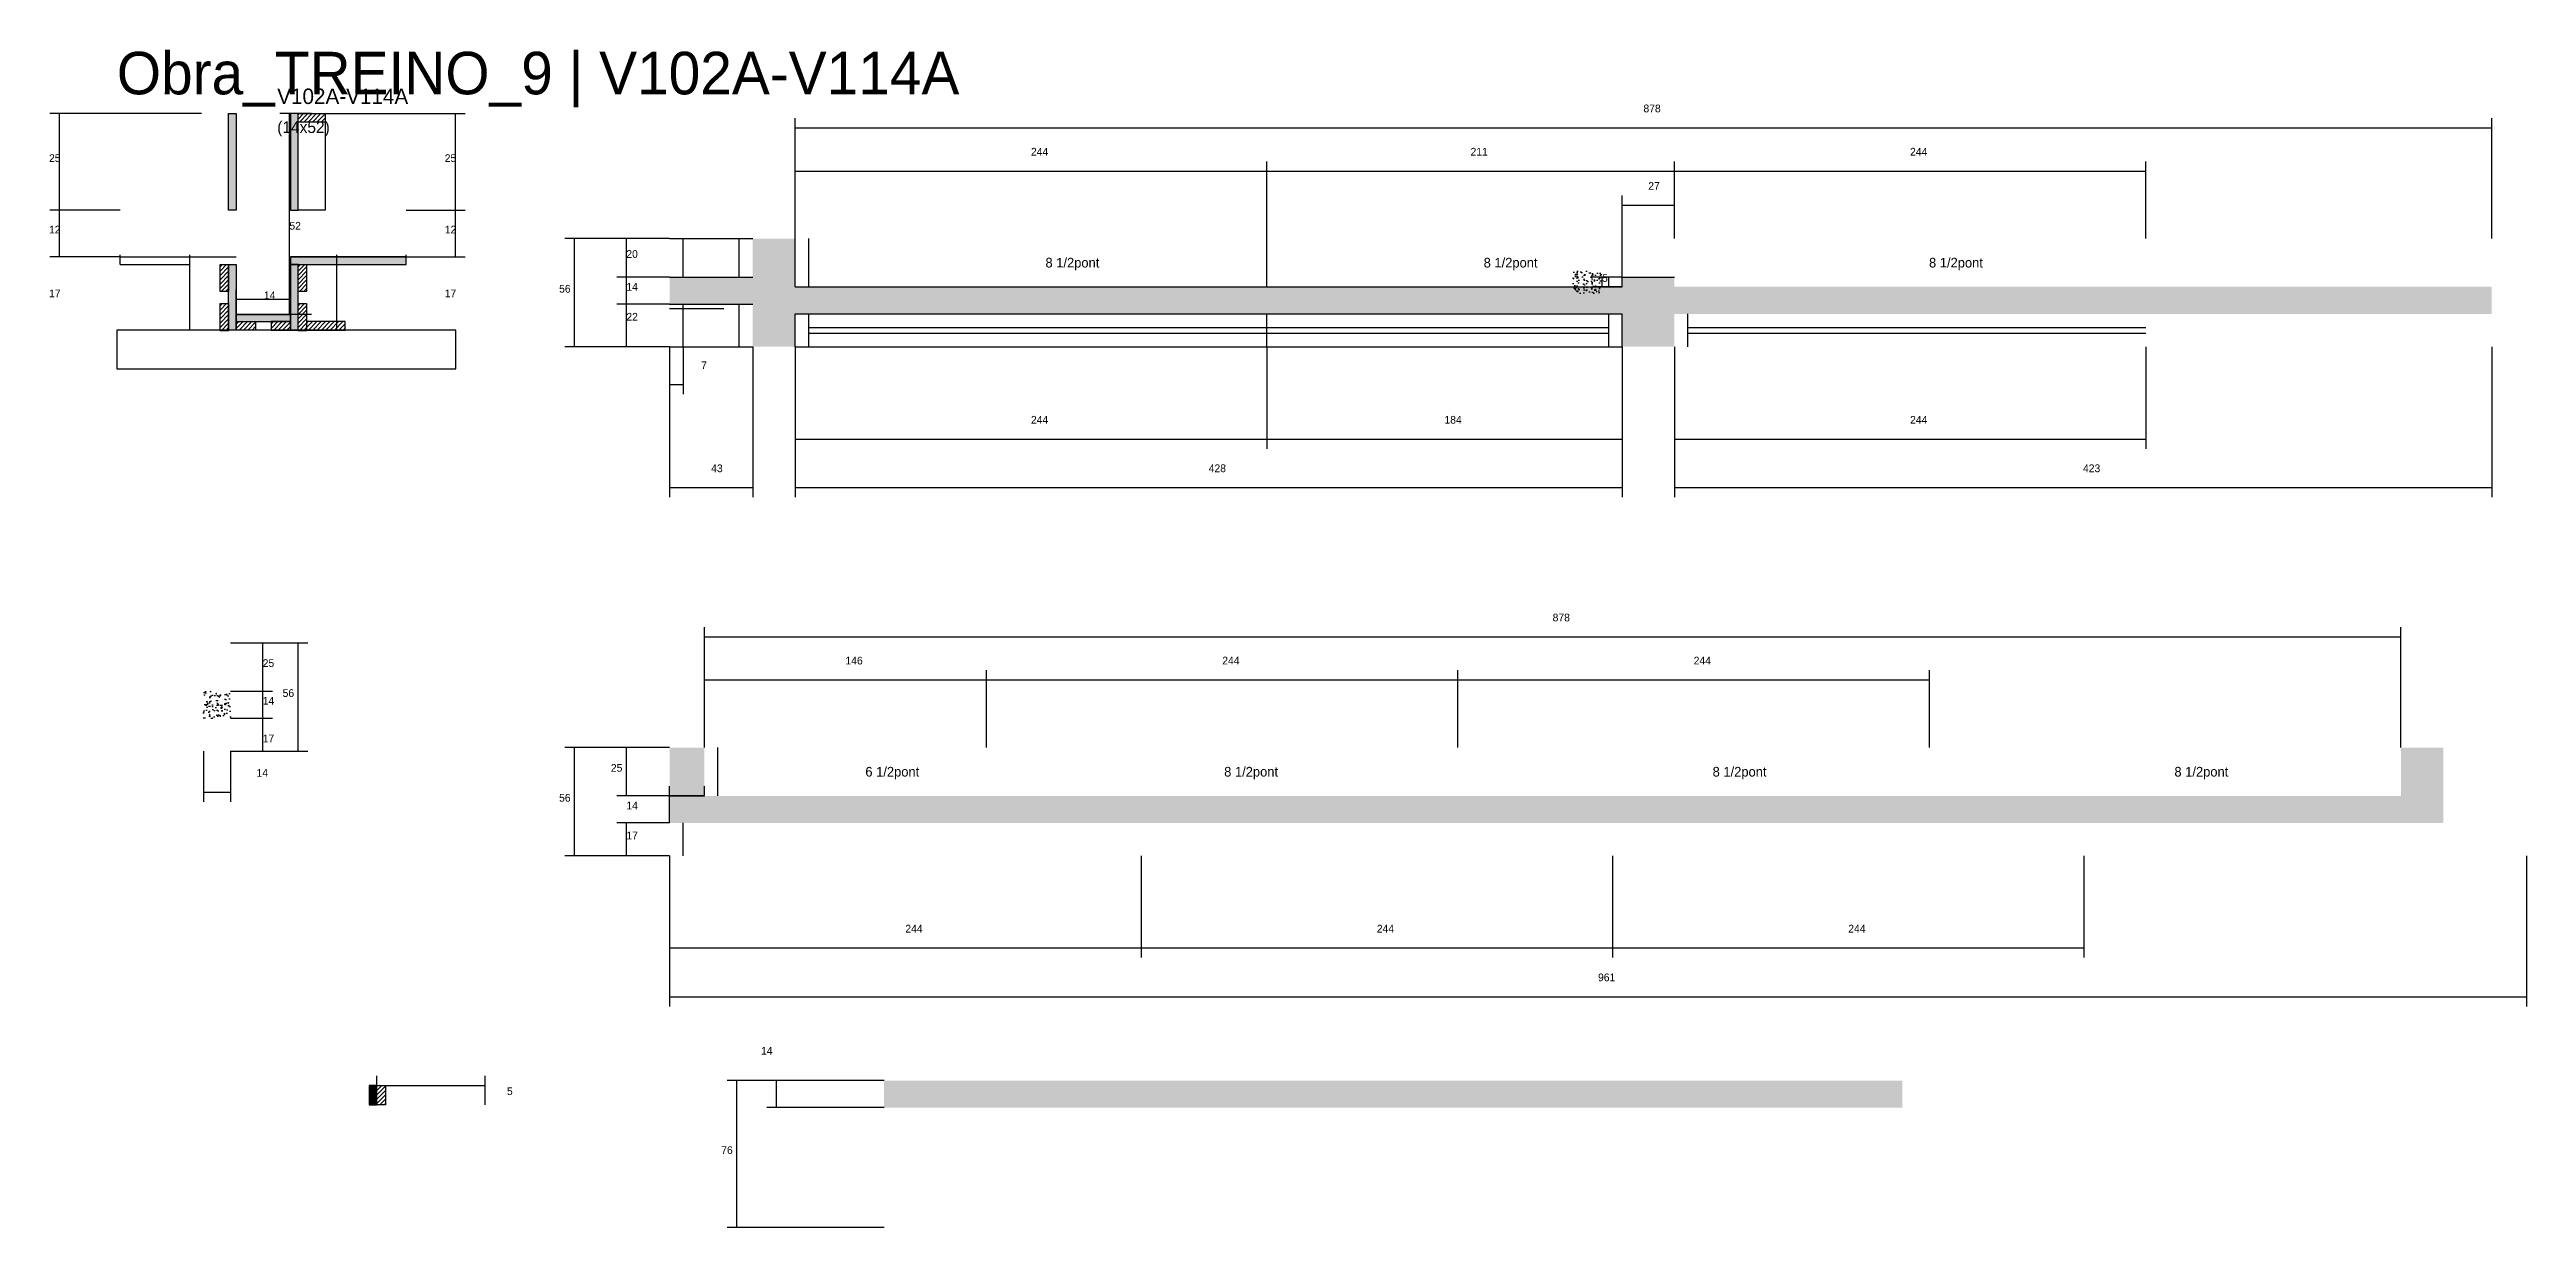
# Model space of a CAD drawing. Header units: metres. Extents: x -41 to 34800, y -36000 to 1848.
# Drawn here: x 29045 to 30327, y -31246 to -30637 of the extents above; entities that cross this region are included whole.
import ezdxf

# ---------------------------------------------------------------- set-up
doc = ezdxf.new("R2010")
doc.units = ezdxf.units.M
for name, color, linetype in [('COTA', 4, 'Continuous'), ('Cota Seção (2x)', 4, 'Continuous'), ('Hachura', 253, 'Continuous'), ('LABEL_ID', 3, 'Continuous'), ('Madeira', 126, 'Continuous'), ('NOMENCLATURA', 7, 'Continuous'), ('Painéis', 200, 'Continuous'), ('SARR_2.2x7', 40, 'Continuous'), ('Texto Seção', 7, 'Continuous')]:
    doc.layers.add(name, color=color, linetype=linetype)

msp = doc.modelspace()

# ---------------------------------------------------------------- texts
at = {"layer": 'COTA'}
for s, p in [('878', (29870.1, -30669.3)), ('244', (29553.1, -30691.7)), ('211', (29780.6, -30691.7)), ('244', (30008.1, -30691.7)), ('25', (29044.9, -30695)), ('25', (29249.7, -30695)), ('27', (29872.6, -30709.4)), ('12', (29044.9, -30732)), ('12', (29249.7, -30732)), ('20', (29343.7, -30744.6)), ('5', (29848.7, -30757.1)), ('17', (29044.9, -30765)), ('17', (29249.7, -30765)), ('56', (29308.9, -30762.6)), ('14', (29343.7, -30761.6)), ('22', (29343.7, -30777.1)), ('7', (29382.4, -30802.2)), ('244', (29553.1, -30830.4)), ('184', (29767.1, -30830.4)), ('244', (30008.1, -30830.4)), ('43', (29387.6, -30855.5)), ('428', (29645.1, -30855.5)), ('423', (30097.6, -30855.5)), ('878', (29823.1, -30932.7)), ('25', (29155.5, -30956.3)), ('146', (29457.1, -30955)), ('244', (29652.1, -30955)), ('244', (29896.1, -30955)), ('56', (29165.8, -30971.8)), ('14', (29155.5, -30975.8)), ('17', (29155.5, -30995.3)), ('14', (29152.3, -31013.1)), ('25', (29335.7, -31010.5)), ('56', (29308.9, -31026)), ('14', (29343.7, -31030)), ('17', (29343.7, -31045.5)), ('244', (29488.1, -31093.7)), ('244', (29732.1, -31093.7)), ('244', (29976.1, -31093.7)), ('961', (29846.6, -31118.9)), ('14', (29413.4, -31156.9)), ('5', (29281.9, -31177.8)), ('76', (29392.8, -31208.3))]:
    msp.add_text(s, height=4, dxfattribs=at).set_placement(p)
at = {"layer": 'Cota Seção (2x)'}
for s, p in [('52', (29169.3, -30730)), ('14', (29156.1, -30766))]:
    msp.add_text(s, height=4, dxfattribs=at).set_placement(p)
at = {"layer": 'LABEL_ID'}
msp.add_text('Obra_TREINO_9 | V102A-V114A', height=22, dxfattribs=at).set_placement((29080, -30660))
at = {"layer": 'NOMENCLATURA'}
for s, p in [('8 1/2pont', (29560.6, -30749.6)), ('8 1/2pont', (29787.4, -30749.6)), ('8 1/2pont', (30017.9, -30749.6)), ('6 1/2pont', (29467.4, -31013)), ('8 1/2pont', (29653.1, -31013)), ('8 1/2pont', (29905.9, -31013)), ('8 1/2pont', (30144.9, -31013))]:
    msp.add_text(s, height=5, dxfattribs=at).set_placement(p)
at = {"layer": 'Texto Seção'}
for s, height, p in [('V102A-V114A', 8, (29163, -30665)), ('(14x52)', 6, (29163, -30680))]:
    msp.add_text(s, height=height, dxfattribs=at).set_placement(p)

# ---------------------------------------------------------------- hatches: boundary and pattern name
at = {"layer": 'COTA'}
h = msp.add_hatch(dxfattribs=at)
h.set_pattern_fill('AR-CONC', scale=0.03)
h.paths.add_polyline_path([(29886.1, -30773.6), (30309.1, -30773.6), (30309.1, -30759.6), (29886.1, -30759.6), (29886.1, -30754.6), (29859.1, -30754.6), (29859.1, -30759.6), (29431.1, -30759.6), (29431.1, -30734.6), (29409.1, -30734.6), (29409.1, -30754.6), (29366.1, -30754.6), (29366.1, -30768.6), (29409.1, -30768.6), (29409.1, -30790.6), (29431.1, -30790.6), (29431.1, -30773.6), (29859.1, -30773.6), (29859.1, -30790.6), (29886.1, -30790.6)])
h = msp.add_hatch(dxfattribs=at)
h.set_pattern_fill('AR-CONC', scale=0.03)
h.paths.add_polyline_path([(29848.2, -30762.9), (29848.2, -30751.2), (29848.2, -30751.2), (29833.2, -30751.2), (29833.2, -30751.2), (29833.2, -30762.9), (29833.2, -30762.9), (29848.2, -30762.9)])
h = msp.add_hatch(dxfattribs=at)
h.set_pattern_fill('AR-CONC', scale=0.03)
h.paths.add_polyline_path([(29138.9, -30968.8), (29124.9, -30968.8), (29124.9, -30982.8), (29138.9, -30982.8)])
h = msp.add_hatch(dxfattribs=at)
h.set_pattern_fill('AR-CONC', scale=0.03)
h.paths.add_polyline_path([(30262.1, -31023), (29384.1, -31023), (29384.1, -30998), (29366.1, -30998), (29366.1, -31037), (30266.1, -31037), (30284.1, -31037), (30284.1, -30998), (30262.1, -30998)])
h = msp.add_hatch(dxfattribs=at)
h.set_pattern_fill('AR-CONC', scale=0.03)
h.paths.add_polyline_path([(29477.1, -31170.3), (29477.1, -31184.3), (30004.1, -31184.3), (30004.1, -31170.3)])
at = {"layer": 'Hachura'}
h = msp.add_hatch(color=8, dxfattribs=at)
h.dxf.hatch_style = 1
h.paths.add_polyline_path([(29141.8, -30670), (29137.8, -30670), (29137.8, -30720), (29141.8, -30720)])
h = msp.add_hatch(color=8, dxfattribs=at)
h.dxf.hatch_style = 1
h.paths.add_polyline_path([(29173.8, -30670), (29169.8, -30670), (29169.8, -30720), (29173.8, -30720)])
h = msp.add_hatch(dxfattribs=at)
h.set_pattern_fill('ANSI31', scale=0.5)
h.paths.add_polyline_path([(29173.8, -30674.4), (29173.8, -30670), (29173.8, -30670), (29187.8, -30670), (29187.8, -30670), (29187.8, -30674.4), (29187.8, -30674.4), (29173.8, -30674.4)])
h = msp.add_hatch(dxfattribs=at)
h.set_pattern_fill('ANSI31', scale=0.5)
h.paths.add_polyline_path([(29137.8, -30762), (29133.4, -30762), (29133.4, -30762), (29133.4, -30748), (29133.4, -30748), (29137.8, -30748), (29137.8, -30748), (29137.8, -30762)])
h = msp.add_hatch(color=8, dxfattribs=at)
h.dxf.hatch_style = 1
h.paths.add_polyline_path([(29137.8, -30782), (29141.8, -30782), (29141.8, -30748), (29137.8, -30748)])
h = msp.add_hatch(color=8, dxfattribs=at)
h.dxf.hatch_style = 1
h.paths.add_polyline_path([(29229.8, -30748), (29229.8, -30744), (29229.8, -30744), (29169.8, -30744), (29169.8, -30744), (29169.8, -30748), (29169.8, -30748), (29229.8, -30748)])
h = msp.add_hatch(color=8, dxfattribs=at)
h.dxf.hatch_style = 1
h.paths.add_polyline_path([(29173.8, -30748), (29169.8, -30748), (29169.8, -30774), (29169.8, -30782), (29173.8, -30782)])
h = msp.add_hatch(dxfattribs=at)
h.set_pattern_fill('ANSI31', scale=0.5)
h.paths.add_polyline_path([(29178.2, -30762), (29173.8, -30762), (29173.8, -30762), (29173.8, -30748), (29173.8, -30748), (29178.2, -30748), (29178.2, -30748), (29178.2, -30762)])
h = msp.add_hatch(dxfattribs=at)
h.set_pattern_fill('ANSI31', scale=0.5)
h.paths.add_polyline_path([(29137.8, -30782.3), (29133.4, -30782.3), (29133.4, -30782.3), (29133.4, -30768.3), (29133.4, -30768.3), (29137.8, -30768.3), (29137.8, -30768.3), (29137.8, -30782.3)])
h = msp.add_hatch(color=8, dxfattribs=at)
h.dxf.hatch_style = 1
h.paths.add_polyline_path([(29169.8, -30777.6), (29169.8, -30774), (29169.8, -30774), (29141.8, -30774), (29141.8, -30774), (29141.8, -30777.6), (29141.8, -30777.6), (29169.8, -30777.6)])
h = msp.add_hatch(dxfattribs=at)
h.set_pattern_fill('ANSI31', scale=0.5)
h.paths.add_polyline_path([(29141.8, -30782), (29141.8, -30777.6), (29141.8, -30777.6), (29151.8, -30777.6), (29151.8, -30777.6), (29151.8, -30782), (29151.8, -30782), (29141.8, -30782)])
h = msp.add_hatch(dxfattribs=at)
h.set_pattern_fill('ANSI31', scale=0.5)
h.paths.add_polyline_path([(29169.8, -30782), (29169.8, -30777.6), (29169.8, -30777.6), (29159.8, -30777.6), (29159.8, -30777.6), (29159.8, -30782), (29159.8, -30782), (29169.8, -30782)])
h = msp.add_hatch(dxfattribs=at)
h.set_pattern_fill('ANSI31', scale=0.5)
h.paths.add_polyline_path([(29178.2, -30782.3), (29173.8, -30782.3), (29173.8, -30782.3), (29173.8, -30768.3), (29173.8, -30768.3), (29178.2, -30768.3), (29178.2, -30768.3), (29178.2, -30782.3)])
h = msp.add_hatch(dxfattribs=at)
h.set_pattern_fill('ANSI31', scale=0.5)
h.paths.add_polyline_path([(29198.2, -30782), (29198.2, -30777.6), (29198.2, -30777.6), (29178.2, -30777.6), (29178.2, -30777.6), (29178.2, -30782), (29178.2, -30782), (29198.2, -30782)])
h = msp.add_hatch(color=8, dxfattribs=at)
h.dxf.hatch_style = 1
h.paths.add_polyline_path([(29214.6, -31172.8), (29210.6, -31172.8), (29210.6, -31172.8), (29210.6, -31182.8), (29210.6, -31182.8), (29214.6, -31182.8), (29214.6, -31182.8), (29214.6, -31172.8)])
h = msp.add_hatch(dxfattribs=at)
h.set_pattern_fill('ANSI31', scale=0.5)
h.paths.add_polyline_path([(29219, -31182.8), (29214.6, -31182.8), (29214.6, -31182.8), (29214.6, -31172.8), (29214.6, -31172.8), (29219, -31172.8), (29219, -31172.8), (29219, -31182.8)])

# ---------------------------------------------------------------- linework, layer by layer
at = {"layer": 'COTA'}
for p, q in [((29123.8, -30670), (29045.4, -30670)), ((29050.4, -30720), (29050.4, -30670)), ((29187.8, -30670), (29260.2, -30670)), ((29255.2, -30720), (29255.2, -30670)), ((29431.1, -30734.6), (29431.1, -30672.3)), ((30309.1, -30734.6), (30309.1, -30672.3)), ((29431.1, -30677.3), (30309.1, -30677.3)), ((29431.1, -30734.6), (29431.1, -30694.7)), ((29431.1, -30699.7), (29675.1, -30699.7)), ((29675.1, -30734.6), (29675.1, -30694.7)), ((29675.1, -30734.6), (29675.1, -30694.7)), ((29675.1, -30699.7), (29886.1, -30699.7)), ((29886.1, -30734.6), (29886.1, -30694.7)), ((29886.1, -30734.6), (29886.1, -30694.7)), ((29886.1, -30699.7), (30130.1, -30699.7)), ((30130.1, -30734.6), (30130.1, -30694.7)), ((29859.1, -30754.6), (29859.1, -30712.4)), ((29886.1, -30734.6), (29886.1, -30712.4)), ((29081.8, -30720), (29045.4, -30720)), ((29081.8, -30720), (29045.4, -30720)), ((29050.4, -30744), (29050.4, -30720)), ((29229.8, -30720), (29260.2, -30720)), ((29229.8, -30720), (29260.2, -30720)), ((29255.2, -30744), (29255.2, -30720)), ((29859.1, -30717.4), (29886.1, -30717.4)), ((29366.1, -30734.6), (29311.9, -30734.6)), ((29316.9, -30790.6), (29316.9, -30734.6)), ((29366.1, -30734.6), (29338.7, -30734.6)), ((29343.7, -30754.6), (29343.7, -30734.6)), ((29081.8, -30744), (29045.4, -30744)), ((29081.8, -30748), (29081.8, -30743)), ((29081.8, -30748), (29117.8, -30748)), ((29117.8, -30782), (29117.8, -30743)), ((29193.8, -30782), (29193.8, -30743)), ((29193.8, -30748), (29229.8, -30748)), ((29229.8, -30748), (29229.8, -30743)), ((29229.8, -30744), (29260.2, -30744)), ((29366.1, -30754.6), (29338.7, -30754.6)), ((29366.1, -30754.6), (29338.7, -30754.6)), ((29343.7, -30768.6), (29343.7, -30754.6)), ((29859.1, -30754.6), (29843.7, -30754.6)), ((29859.1, -30759.6), (29843.7, -30759.6)), ((29848.7, -30759.6), (29848.7, -30754.6)), ((29366.1, -30768.6), (29338.7, -30768.6)), ((29366.1, -30768.6), (29338.7, -30768.6)), ((29343.7, -30790.6), (29343.7, -30768.6)), ((29366.1, -30790.6), (29311.9, -30790.6)), ((29366.1, -30790.6), (29338.7, -30790.6)), ((29366.1, -30790.6), (29366.1, -30815.2)), ((29366.1, -30790.6), (29366.1, -30868.5)), ((29373.1, -30790.6), (29373.1, -30815.2)), ((29409.1, -30790.6), (29409.1, -30868.5)), ((29431.1, -30790.6), (29431.1, -30843.4)), ((29431.1, -30790.6), (29431.1, -30868.5)), ((29675.1, -30790.6), (29675.1, -30843.4)), ((29675.1, -30790.6), (29675.1, -30843.4)), ((29859.1, -30790.6), (29859.1, -30868.5)), ((29859.1, -30790.6), (29859.1, -30843.4)), ((29886.1, -30790.6), (29886.1, -30843.4)), ((29886.1, -30790.6), (29886.1, -30868.5)), ((30130.1, -30790.6), (30130.1, -30843.4)), ((30309.1, -30790.6), (30309.1, -30868.5)), ((29366.1, -30810.2), (29373.1, -30810.2)), ((29431.1, -30838.4), (29675.1, -30838.4)), ((29675.1, -30838.4), (29859.1, -30838.4)), ((29886.1, -30838.4), (30130.1, -30838.4)), ((29366.1, -30863.5), (29409.1, -30863.5)), ((29431.1, -30863.5), (29859.1, -30863.5)), ((29886.1, -30863.5), (30309.1, -30863.5)), ((29138.9, -30943.8), (29160.5, -30943.8)), ((29138.9, -30943.8), (29178.8, -30943.8)), ((29155.5, -30968.8), (29155.5, -30943.8)), ((29173.8, -30999.8), (29173.8, -30943.8)), ((29384.1, -30998), (29384.1, -30935.7)), ((29384.1, -30940.7), (30262.1, -30940.7)), ((30262.1, -30998), (30262.1, -30935.7)), ((29384.1, -30998), (29384.1, -30958)), ((29530.1, -30998), (29530.1, -30958)), ((29530.1, -30998), (29530.1, -30958)), ((29774.1, -30998), (29774.1, -30958)), ((29774.1, -30998), (29774.1, -30958)), ((30018.1, -30998), (30018.1, -30958)), ((29138.9, -30968.8), (29160.5, -30968.8)), ((29138.9, -30968.8), (29160.5, -30968.8)), ((29155.5, -30982.8), (29155.5, -30968.8)), ((29384.1, -30963), (29530.1, -30963)), ((29530.1, -30963), (29774.1, -30963)), ((29774.1, -30963), (30018.1, -30963)), ((29138.9, -30982.8), (29160.5, -30982.8)), ((29138.9, -30982.8), (29160.5, -30982.8)), ((29155.5, -30999.8), (29155.5, -30982.8)), ((29124.9, -30999.8), (29124.9, -31026.1)), ((29138.9, -30999.8), (29138.9, -31026.1)), ((29138.9, -30999.8), (29160.5, -30999.8)), ((29138.9, -30999.8), (29178.8, -30999.8)), ((29366.1, -30998), (29311.9, -30998)), ((29316.9, -31054), (29316.9, -30998)), ((29366.1, -30998), (29338.7, -30998)), ((29343.7, -31023), (29343.7, -30998)), ((29124.9, -31021.1), (29138.9, -31021.1)), ((29366.1, -31037), (29366.1, -31018)), ((29384.1, -31023), (29384.1, -31018)), ((29384.1, -31023), (29338.7, -31023)), ((29366.1, -31023), (29384.1, -31023)), ((29366.1, -31037), (29338.7, -31037)), ((29343.7, -31054), (29343.7, -31037)), ((29366.1, -31054), (29311.9, -31054)), ((29366.1, -31054), (29338.7, -31054)), ((29366.1, -31054), (29366.1, -31106.7)), ((29366.1, -31054), (29366.1, -31131.9)), ((29610.1, -31054), (29610.1, -31106.7)), ((29610.1, -31054), (29610.1, -31106.7)), ((29854.1, -31054), (29854.1, -31106.7)), ((29854.1, -31054), (29854.1, -31106.7)), ((30098.1, -31054), (30098.1, -31106.7)), ((30327.1, -31054), (30327.1, -31131.9)), ((29366.1, -31101.7), (29610.1, -31101.7)), ((29610.1, -31101.7), (29854.1, -31101.7)), ((29854.1, -31101.7), (30098.1, -31101.7)), ((29366.1, -31126.9), (30327.1, -31126.9)), ((29214.6, -31172.8), (29214.6, -31167.8)), ((29214.6, -31172.8), (29270.6, -31172.8)), ((29270.6, -31182.8), (29270.6, -31167.8)), ((29477.1, -31170.3), (29395.8, -31170.3)), ((29400.8, -31246.3), (29400.8, -31170.3)), ((29477.1, -31170.3), (29416.4, -31170.3)), ((29421.4, -31184.3), (29421.4, -31170.3)), ((29477.1, -31184.3), (29416.4, -31184.3)), ((29477.1, -31246.3), (29395.8, -31246.3))]:
    msp.add_line(p, q, dxfattribs=at)
at = {"layer": 'Cota Seção (2x)'}
for p, q in [((29180.8, -30670), (29164.3, -30670)), ((29169.3, -30774), (29169.3, -30670)), ((29141.8, -30782), (29141.8, -30761)), ((29141.8, -30766), (29169.8, -30766)), ((29169.8, -30782), (29169.8, -30761)), ((29180.8, -30774), (29164.3, -30774))]:
    msp.add_line(p, q, dxfattribs=at)
at = {"layer": 'Madeira'}
for points in [[(29173.8, -30674.4), (29173.8, -30670), (29187.8, -30670), (29187.8, -30674.4)], [(29173.8, -30670), (29187.8, -30670), (29187.8, -30720), (29173.8, -30720)], [(29137.8, -30762), (29133.4, -30762), (29133.4, -30748), (29137.8, -30748)], [(29178.2, -30762), (29173.8, -30762), (29173.8, -30748), (29178.2, -30748)], [(29137.8, -30782.3), (29133.4, -30782.3), (29133.4, -30768.3), (29137.8, -30768.3)], [(29141.8, -30782), (29141.8, -30777.6), (29151.8, -30777.6), (29151.8, -30782)], [(29169.8, -30782), (29169.8, -30777.6), (29159.8, -30777.6), (29159.8, -30782)], [(29178.2, -30782.3), (29173.8, -30782.3), (29173.8, -30768.3), (29178.2, -30768.3)], [(29198.2, -30782), (29198.2, -30777.6), (29178.2, -30777.6), (29178.2, -30782)], [(29080, -30802), (29255.5, -30802), (29255.5, -30782), (29080, -30782)], [(29219, -31182.8), (29214.6, -31182.8), (29214.6, -31172.8), (29219, -31172.8)]]:
    msp.add_lwpolyline(points, close=True, dxfattribs=at)
at = {"layer": 'Painéis'}
for p, q in [((29366.1, -30734.6), (29409.1, -30734.6)), ((29431.1, -30759.6), (29431.1, -30734.6)), ((29675.1, -30759.6), (29675.1, -30734.6)), ((29081.8, -30744), (29141.8, -30744)), ((29169.8, -30744), (29229.8, -30744)), ((29366.1, -30754.6), (29409.1, -30754.6)), ((29431.1, -30759.6), (29859.1, -30759.6)), ((29859.1, -30754.6), (29886.1, -30754.6)), ((29859.1, -30759.6), (29859.1, -30754.6)), ((29141.8, -30774), (29169.8, -30774)), ((29366.1, -30768.6), (29409.1, -30768.6)), ((29431.1, -30773.6), (29859.1, -30773.6)), ((29431.1, -30790.6), (29431.1, -30773.6)), ((29675.1, -30790.6), (29675.1, -30773.6)), ((29859.1, -30790.6), (29859.1, -30773.6)), ((29366.1, -30790.6), (29409.1, -30790.6)), ((29431.1, -30790.6), (29859.1, -30790.6))]:
    msp.add_line(p, q, dxfattribs=at)
for points in [[(29137.8, -30670), (29141.8, -30670), (29141.8, -30720), (29137.8, -30720)], [(29173.8, -30670), (29169.8, -30670), (29169.8, -30720), (29173.8, -30720)], [(29137.8, -30748), (29141.8, -30748), (29141.8, -30782), (29137.8, -30782)], [(29229.8, -30748), (29229.8, -30744), (29169.8, -30744), (29169.8, -30748)], [(29173.8, -30748), (29169.8, -30748), (29169.8, -30782), (29173.8, -30782)], [(29169.8, -30777.6), (29169.8, -30774), (29141.8, -30774), (29141.8, -30777.6)], [(29214.6, -31172.8), (29210.6, -31172.8), (29210.6, -31182.8), (29214.6, -31182.8)]]:
    msp.add_lwpolyline(points, close=True, dxfattribs=at)
at = {"layer": 'SARR_2.2x7'}
for p, q in [((29373.1, -30754.6), (29373.1, -30734.6)), ((29402.1, -30754.6), (29402.1, -30734.6)), ((29438.1, -30759.6), (29438.1, -30734.6)), ((29852.1, -30759.6), (29852.1, -30754.6)), ((29366.1, -30770.8), (29394.1, -30770.8)), ((29373.1, -30790.6), (29373.1, -30768.6)), ((29402.1, -30790.6), (29402.1, -30768.6)), ((29438.1, -30790.6), (29438.1, -30773.6)), ((29852.1, -30790.6), (29852.1, -30773.6)), ((29893.1, -30790.6), (29893.1, -30773.6)), ((29438.1, -30780.6), (29675.1, -30780.6)), ((29438.1, -30783.6), (29675.1, -30783.6)), ((29675.1, -30780.6), (29852.1, -30780.6)), ((29675.1, -30783.6), (29852.1, -30783.6)), ((29893.1, -30780.6), (30130.1, -30780.6)), ((29893.1, -30783.6), (30130.1, -30783.6)), ((29391.1, -31023), (29391.1, -30998)), ((29373.1, -31054), (29373.1, -31037))]:
    msp.add_line(p, q, dxfattribs=at)

msp.set_redraw_order([(e.dxf.handle, doc.entitydb.next_handle()) for e in msp.query("TEXT MTEXT ATTDEF DIMENSION ARC_DIMENSION")])  # texts and dimensions are drawn at this point

doc.saveas('drawing.dxf')
